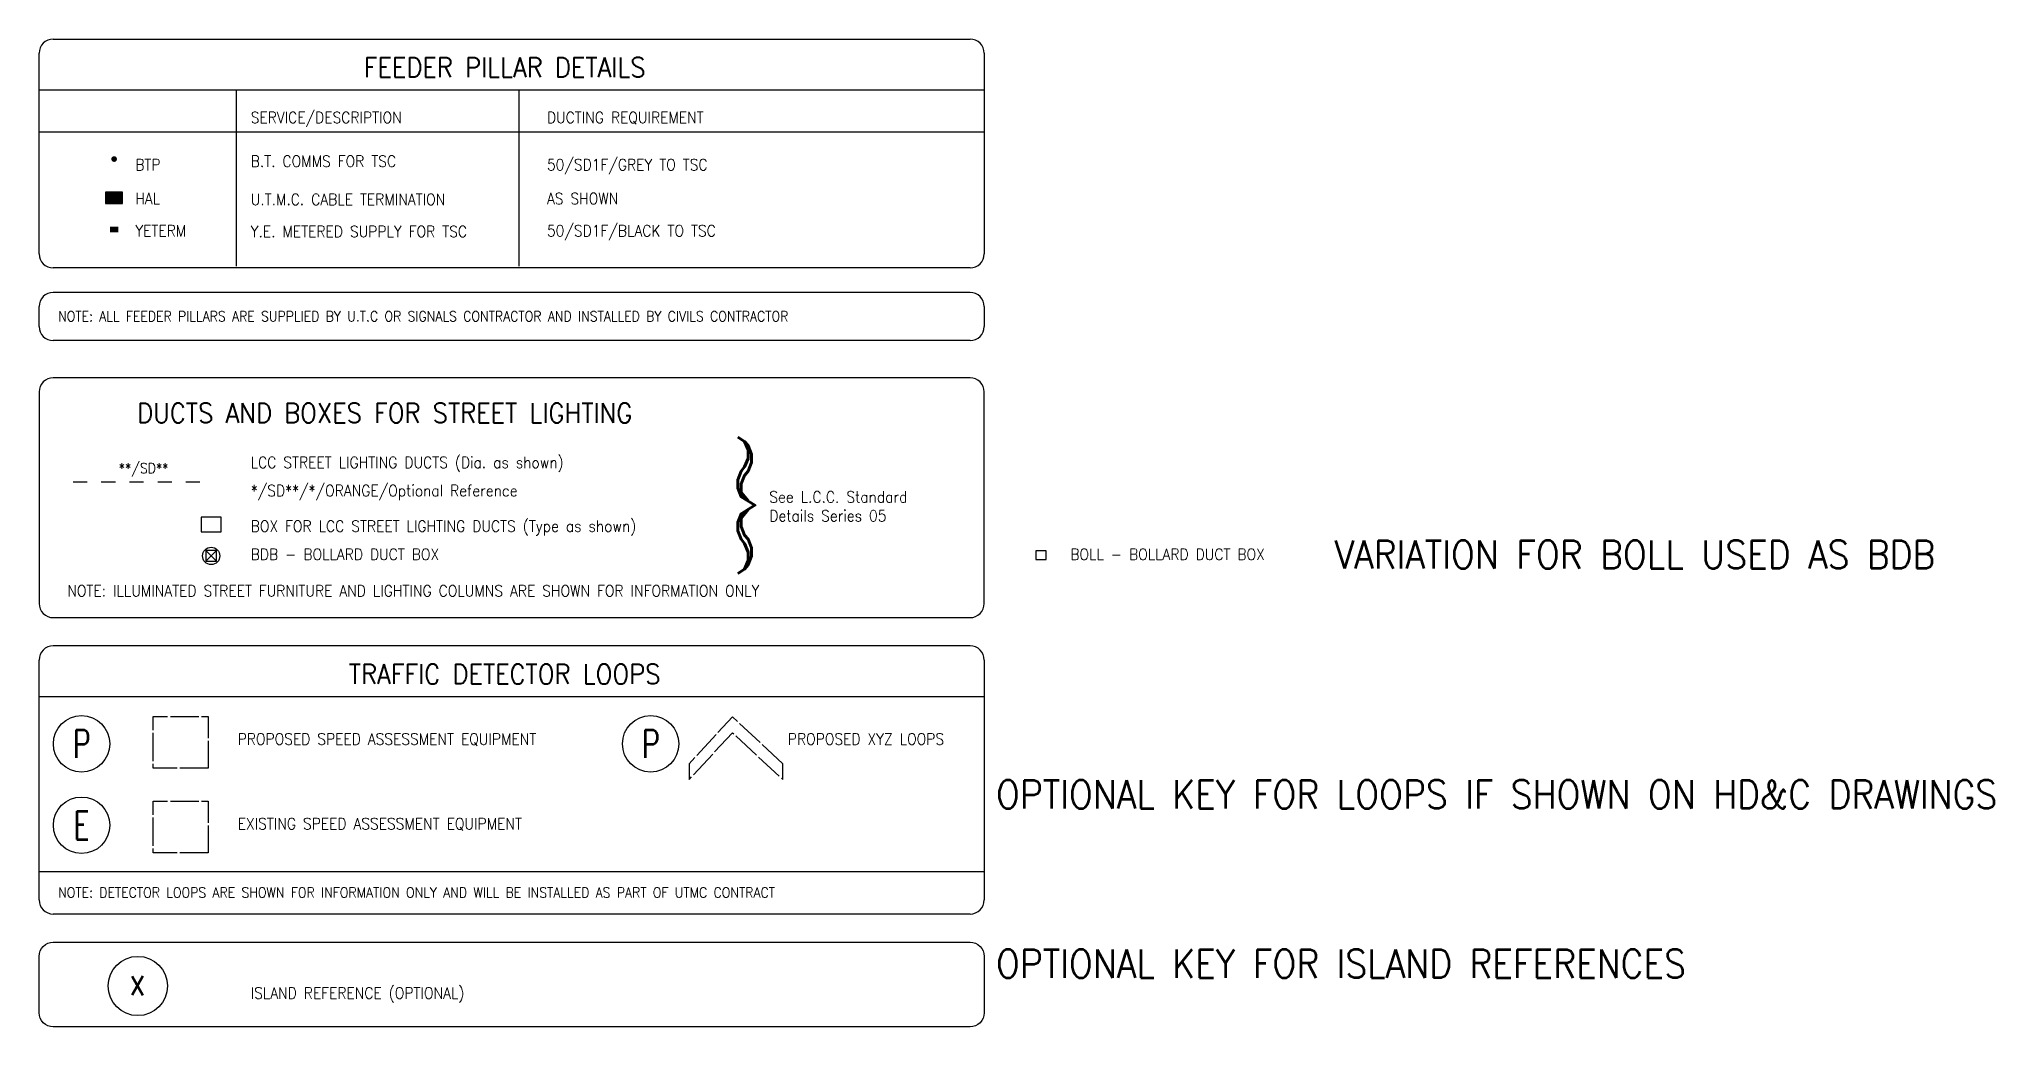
# Model space of a CAD drawing. Extents: x 437024 to 437759, y 437544 to 437864.
# Drawn here: x 437623 to 437692.2, y 437585.9 to 437620.9 of the extents above; entities that cross this region are included whole.
import ezdxf
from ezdxf.enums import TextEntityAlignment as Align

# ---------------------------------------------------------------- set-up
doc = ezdxf.new("R2010")
doc.units = 0
for name, pattern in [('BLIP', [1, 0.5, -0.5]), ('SDLoops', [2, 1, 0, 1]), ('SystemD', [2, 1, 0, 1])]:
    doc.linetypes.add(name, pattern=pattern)
doc.layers.get('0').update_dxf_attribs({"color": 222})
for name, color, linetype in [('CH-05-M_Key_BT', 253, 'Continuous'), ('CH-05-M_Key_LoopLab', 7, 'Continuous'), ('CH-05-M_Key_Loops', 3, 'Continuous'), ('CH-05-M_Key_Loops_Ex', 8, 'Continuous'), ('CH-05-M_Key_SL_DUCT', 30, 'BLIP'), ('CH-05-M_Key_SL_SFURN', 30, 'Continuous'), ('CH-05-M_Key_UT_BOX', 40, 'Continuous'), ('CH-05-M_Key_YE', 7, 'Continuous'), ('CH-05-T_Key_T025', 4, 'Continuous'), ('CH-05-T_Key_T035', 7, 'Continuous')]:
    doc.layers.add(name, color=color, linetype=linetype)
doc.layers.add('Z--05-T_DwgNotes', color=11, linetype='Continuous', plot=False)
doc.styles.add('KTS_TAHOMA', font='tahoma.ttf')
doc.styles.add('Romans', font='romans.shx', dxfattribs={"width": 0.9})

msp = doc.modelspace()

# ---------------------------------------------------------------- texts
at = {"layer": 'CH-05-M_Key_SL_DUCT', "style": 'Romans', "width": 0.9}
msp.add_text('**/SD**', height=0.36, dxfattribs=at).set_placement((437626.666, 437605.718), align=Align.MIDDLE)
at = {"layer": 'CH-05-T_Key_T025', "style": 'Romans', "width": 0.9}
for s, height, p in [('SERVICE/DESCRIPTION', 0.4, (437630.463, 437617.968)), ('DUCTING REQUIREMENT', 0.4, (437640.963, 437617.968)), ('BTP', 0.4, (437626.372, 437616.296)), ('B.T. COMMS FOR TSC', 0.4, (437630.463, 437616.418)), ('50/SD1F/GREY TO TSC', 0.4, (437640.963, 437616.296)), ('YETERM', 0.4, (437626.372, 437613.955)), ('Y.E. METERED SUPPLY FOR TSC', 0.4, (437630.463, 437613.927)), ('50/SD1F/BLACK TO TSC', 0.4, (437640.963, 437613.955)), ('NOTE: ALL FEEDER PILLARS ARE SUPPLIED BY U.T.C OR SIGNALS CONTRACTOR AND INSTALLED BY CIVILS CONTRACTOR', 0.36, (437623.637, 437610.945)), ('}', 3.168, (437647.113, 437603.072)), ('LCC STREET LIGHTING DUCTS (Dia. as shown)', 0.4, (437630.463, 437605.747)), ('*/SD**/*/ORANGE/Optional Reference', 0.4, (437630.463, 437604.747)), ('BOX FOR LCC STREET LIGHTING DUCTS (Type as shown)', 0.4, (437630.463, 437603.49)), ('BDB - BOLLARD DUCT BOX', 0.4, (437630.463, 437602.49)), ('BOLL - BOLLARD DUCT BOX', 0.4, (437659.512, 437602.49)), ('NOTE: ILLUMINATED STREET FURNITURE AND LIGHTING COLUMNS ARE SHOWN FOR INFORMATION ONLY', 0.4, (437623.963, 437601.196)), ('PROPOSED SPEED ASSESSMENT EQUIPMENT', 0.4, (437630.001, 437595.946)), ('PROPOSED XYZ LOOPS', 0.4, (437649.501, 437595.946)), ('EXISTING SPEED ASSESSMENT EQUIPMENT', 0.4, (437630.001, 437592.946)), ('NOTE: DETECTOR LOOPS ARE SHOWN FOR INFORMATION ONLY AND WILL BE INSTALLED AS PART OF UTMC CONTRACT', 0.36, (437623.637, 437590.527)), ('ISLAND REFERENCE (OPTIONAL)', 0.4, (437630.463, 437586.946))]:
    msp.add_text(s, height=height, dxfattribs=at).set_placement(p)
for s, p in [('HAL', (437626.372, 437614.974)), ('U.T.M.C. CABLE TERMINATION', (437630.463, 437614.946)), ('AS SHOWN', (437640.963, 437614.974))]:
    msp.add_text(s, height=0.4, dxfattribs=at).set_placement(p, align=Align.BOTTOM_LEFT)
at = {"layer": 'CH-05-T_Key_T025', "insert": (437648.845, 437604.923), "char_height": 0.4, "width": 6.48154, "attachment_point": 1, "style": 'Romans'}
msp.add_mtext('See L.C.C. Standard Details Series 05', dxfattribs=at)
at = {"layer": 'CH-05-T_Key_T035', "style": 'Romans', "width": 0.9}
for s, p in [('FEEDER PILLAR DETAILS', (437639.463, 437619.946)), ('DUCTS AND BOXES FOR STREET LIGHTING', (437635.213, 437607.696)), ('TRAFFIC DETECTOR LOOPS', (437639.463, 437598.446))]:
    msp.add_text(s, height=0.7, dxfattribs=at).set_placement(p, align=Align.MIDDLE)
at = {"layer": 'CH-05-T_Key_T035', "style": 'Romans', "width": 0.8}
msp.add_text('x', height=1, dxfattribs=at).set_placement((437626.454, 437587.571), align=Align.MIDDLE_CENTER)
at = {"layer": 'Z--05-T_DwgNotes', "style": 'Romans', "width": 0.9}
for s, p in [('VARIATION FOR BOLL USED AS BDB', (437668.879, 437602.184)), ('OPTIONAL KEY FOR LOOPS IF SHOWN ON HD&C DRAWINGS', (437656.879, 437593.684)), ('OPTIONAL KEY FOR ISLAND REFERENCES', (437656.879, 437587.684))]:
    msp.add_text(s, height=1, dxfattribs=at).set_placement(p)

# ---------------------------------------------------------------- blocks, each defined once
blk = doc.blocks.new('poleno')
blk.add_circle((0, 0), 1)
at = {"style": 'KTS_TAHOMA'}
blk.add_attdef('NUMBER', text='', height=1, dxfattribs=at).set_placement((0, 0), align=Align.MIDDLE)

# ---------------------------------------------------------------- linework, layer by layer
at = {"layer": 'CH-05-M_Key_BT', "const_width": 0.1, "flags": 128}
msp.add_lwpolyline([(437625.572, 437616.696, 1), (437625.672, 437616.696, 1)], format="xyb", close=True, dxfattribs=at)
at = {"layer": 'CH-05-M_Key_Loops', "linetype": 'SDLoops', "flags": 128}
msp.add_lwpolyline([(437628.953, 437595.116), (437627.001, 437595.116), (437627.001, 437596.946), (437628.953, 437596.946)], close=True, dxfattribs=at)
at = {"layer": 'CH-05-M_Key_Loops', "linetype": 'SystemD', "flags": 128}
msp.add_lwpolyline([(437649.327, 437595.268), (437647.539, 437596.931), (437646.001, 437595.268), (437646.001, 437594.708), (437647.539, 437596.371), (437649.327, 437594.708)], close=True, dxfattribs=at)
at = {"layer": 'CH-05-M_Key_Loops_Ex', "linetype": 'SDLoops', "flags": 128}
msp.add_lwpolyline([(437628.953, 437592.116), (437627.001, 437592.116), (437627.001, 437593.946), (437628.953, 437593.946)], close=True, dxfattribs=at)
at = {"layer": 'CH-05-M_Key_SL_DUCT'}
msp.add_line((437624.166, 437605.256), (437629.166, 437605.256), dxfattribs=at)
at = {"layer": 'CH-05-M_Key_SL_SFURN'}
for p, q in [((437629.413, 437604.01), (437628.713, 437604.01)), ((437628.713, 437604.01), (437628.713, 437603.49)), ((437628.713, 437603.49), (437629.413, 437603.49)), ((437629.413, 437603.49), (437629.413, 437604.01)), ((437629.251, 437602.826), (437628.871, 437602.826)), ((437628.871, 437602.826), (437628.871, 437602.446)), ((437629.251, 437602.826), (437628.871, 437602.446)), ((437629.251, 437602.446), (437628.871, 437602.826)), ((437629.251, 437602.446), (437629.251, 437602.826)), ((437628.871, 437602.446), (437629.251, 437602.446))]:
    msp.add_line(p, q, dxfattribs=at)
at = {"layer": 'CH-05-M_Key_SL_SFURN', "flags": 128}
msp.add_lwpolyline([(437658.29, 437602.512), (437658.655, 437602.512), (437658.655, 437602.816), (437658.29, 437602.816)], close=True, dxfattribs=at)
at = {"layer": 'CH-05-M_Key_SL_SFURN'}
msp.add_circle((437629.062, 437602.635), 0.307, dxfattribs=at)
at = {"layer": 'CH-05-M_Key_UT_BOX', "flags": 128}
msp.add_lwpolyline([(437625.322, 437615.124), (437625.922, 437615.124), (437625.922, 437615.524), (437625.322, 437615.524)], close=True, dxfattribs=at)
at = {"layer": 'CH-05-M_Key_UT_BOX'}
msp.add_solid([(437625.322, 437615.524), (437625.322, 437615.124), (437625.922, 437615.524), (437625.922, 437615.124)], dxfattribs=at)
at = {"layer": 'CH-05-M_Key_YE'}
msp.add_solid([(437625.472, 437614.305), (437625.472, 437614.105), (437625.772, 437614.305), (437625.772, 437614.105)], dxfattribs=at)
at = {"layer": 'CH-05-T_Key_T025'}
for p, q in [((437622.963, 437619.145), (437656.463, 437619.145)), ((437629.963, 437612.895), (437629.963, 437619.145)), ((437639.963, 437619.145), (437639.963, 437612.895)), ((437656.463, 437591.446), (437622.963, 437591.446))]:
    msp.add_line(p, q, dxfattribs=at)
at = {"layer": 'CH-05-T_Key_T035'}
for p, q in [((437623.463, 437620.946), (437655.963, 437620.946)), ((437622.963, 437613.338), (437622.963, 437620.446)), ((437656.463, 437620.446), (437656.463, 437613.338)), ((437653.463, 437617.645), (437622.963, 437617.645)), ((437656.463, 437617.645), (437622.963, 437617.645)), ((437655.963, 437612.838), (437623.463, 437612.838)), ((437655.963, 437611.968), (437623.463, 437611.968)), ((437622.963, 437610.763), (437622.963, 437611.468)), ((437656.463, 437611.468), (437656.463, 437610.763)), ((437655.963, 437610.263), (437623.463, 437610.263)), ((437655.963, 437599.446), (437623.463, 437599.446)), ((437622.963, 437590.446), (437622.963, 437598.946)), ((437656.463, 437598.946), (437656.463, 437590.446)), ((437653.463, 437597.645), (437622.963, 437597.645)), ((437656.463, 437597.645), (437622.963, 437597.645)), ((437655.963, 437589.946), (437623.463, 437589.946))]:
    msp.add_line(p, q, dxfattribs=at)
for points in [[(437623.463, 437600.446), (437655.963, 437600.446, 0.414214), (437656.463, 437600.946), (437656.463, 437608.446, 0.414214), (437655.963, 437608.946), (437623.463, 437608.946, 0.414214), (437622.963, 437608.446), (437622.963, 437600.946, 0.414214)], [(437623.463, 437588.946), (437655.963, 437588.946, -0.414214), (437656.463, 437588.446), (437656.463, 437586.446, -0.414214), (437655.963, 437585.946), (437623.463, 437585.946, -0.414214), (437622.963, 437586.446), (437622.963, 437588.446, -0.414214)]]:
    msp.add_lwpolyline(points, format="xyb", close=True, dxfattribs=at)
msp.add_circle((437626.463, 437587.395), 1.05, dxfattribs=at)
for centre, start, end in [((437623.463, 437620.446), 90, 180), ((437655.963, 437620.446), 0, 90), ((437623.463, 437613.338), 180, 270), ((437655.963, 437613.338), 270, 0), ((437623.463, 437611.468), 90, 180), ((437655.963, 437611.468), 0, 90), ((437623.463, 437610.763), 180, 270), ((437655.963, 437610.763), 270, 0), ((437623.463, 437598.946), 90, 180), ((437655.963, 437598.946), 0, 90), ((437623.463, 437590.446), 180, 270), ((437655.963, 437590.446), 270, 0)]:
    msp.add_arc(centre, 0.5, start, end, dxfattribs=at)

# ---------------------------------------------------------------- block references
at = {"layer": 'CH-05-M_Key_LoopLab', "linetype": 'SystemD'}
ref = msp.add_blockref('poleno', (437624.469, 437595.976), dxfattribs=at)
ref.add_attrib('NUMBER', 'P', dxfattribs={"layer": '0', "height": 1, "style": 'Romans', "width": 0.7}).set_placement((437624.469, 437595.976), align=Align.MIDDLE)
ref = msp.add_blockref('poleno', (437644.639, 437595.976), dxfattribs=at)
ref.add_attrib('NUMBER', 'P', dxfattribs={"layer": '0', "height": 1, "style": 'Romans', "width": 0.7}).set_placement((437644.639, 437595.976), align=Align.MIDDLE)
ref = msp.add_blockref('poleno', (437624.469, 437593.09), dxfattribs=at)
ref.add_attrib('NUMBER', 'E', dxfattribs={"layer": '0', "height": 1, "style": 'Romans', "width": 0.7}).set_placement((437624.469, 437593.09), align=Align.MIDDLE)

msp.set_redraw_order([(e.dxf.handle, doc.entitydb.next_handle()) for e in msp.query("TEXT MTEXT ATTDEF DIMENSION ARC_DIMENSION")])  # texts and dimensions are drawn at this point

doc.saveas('drawing.dxf')
